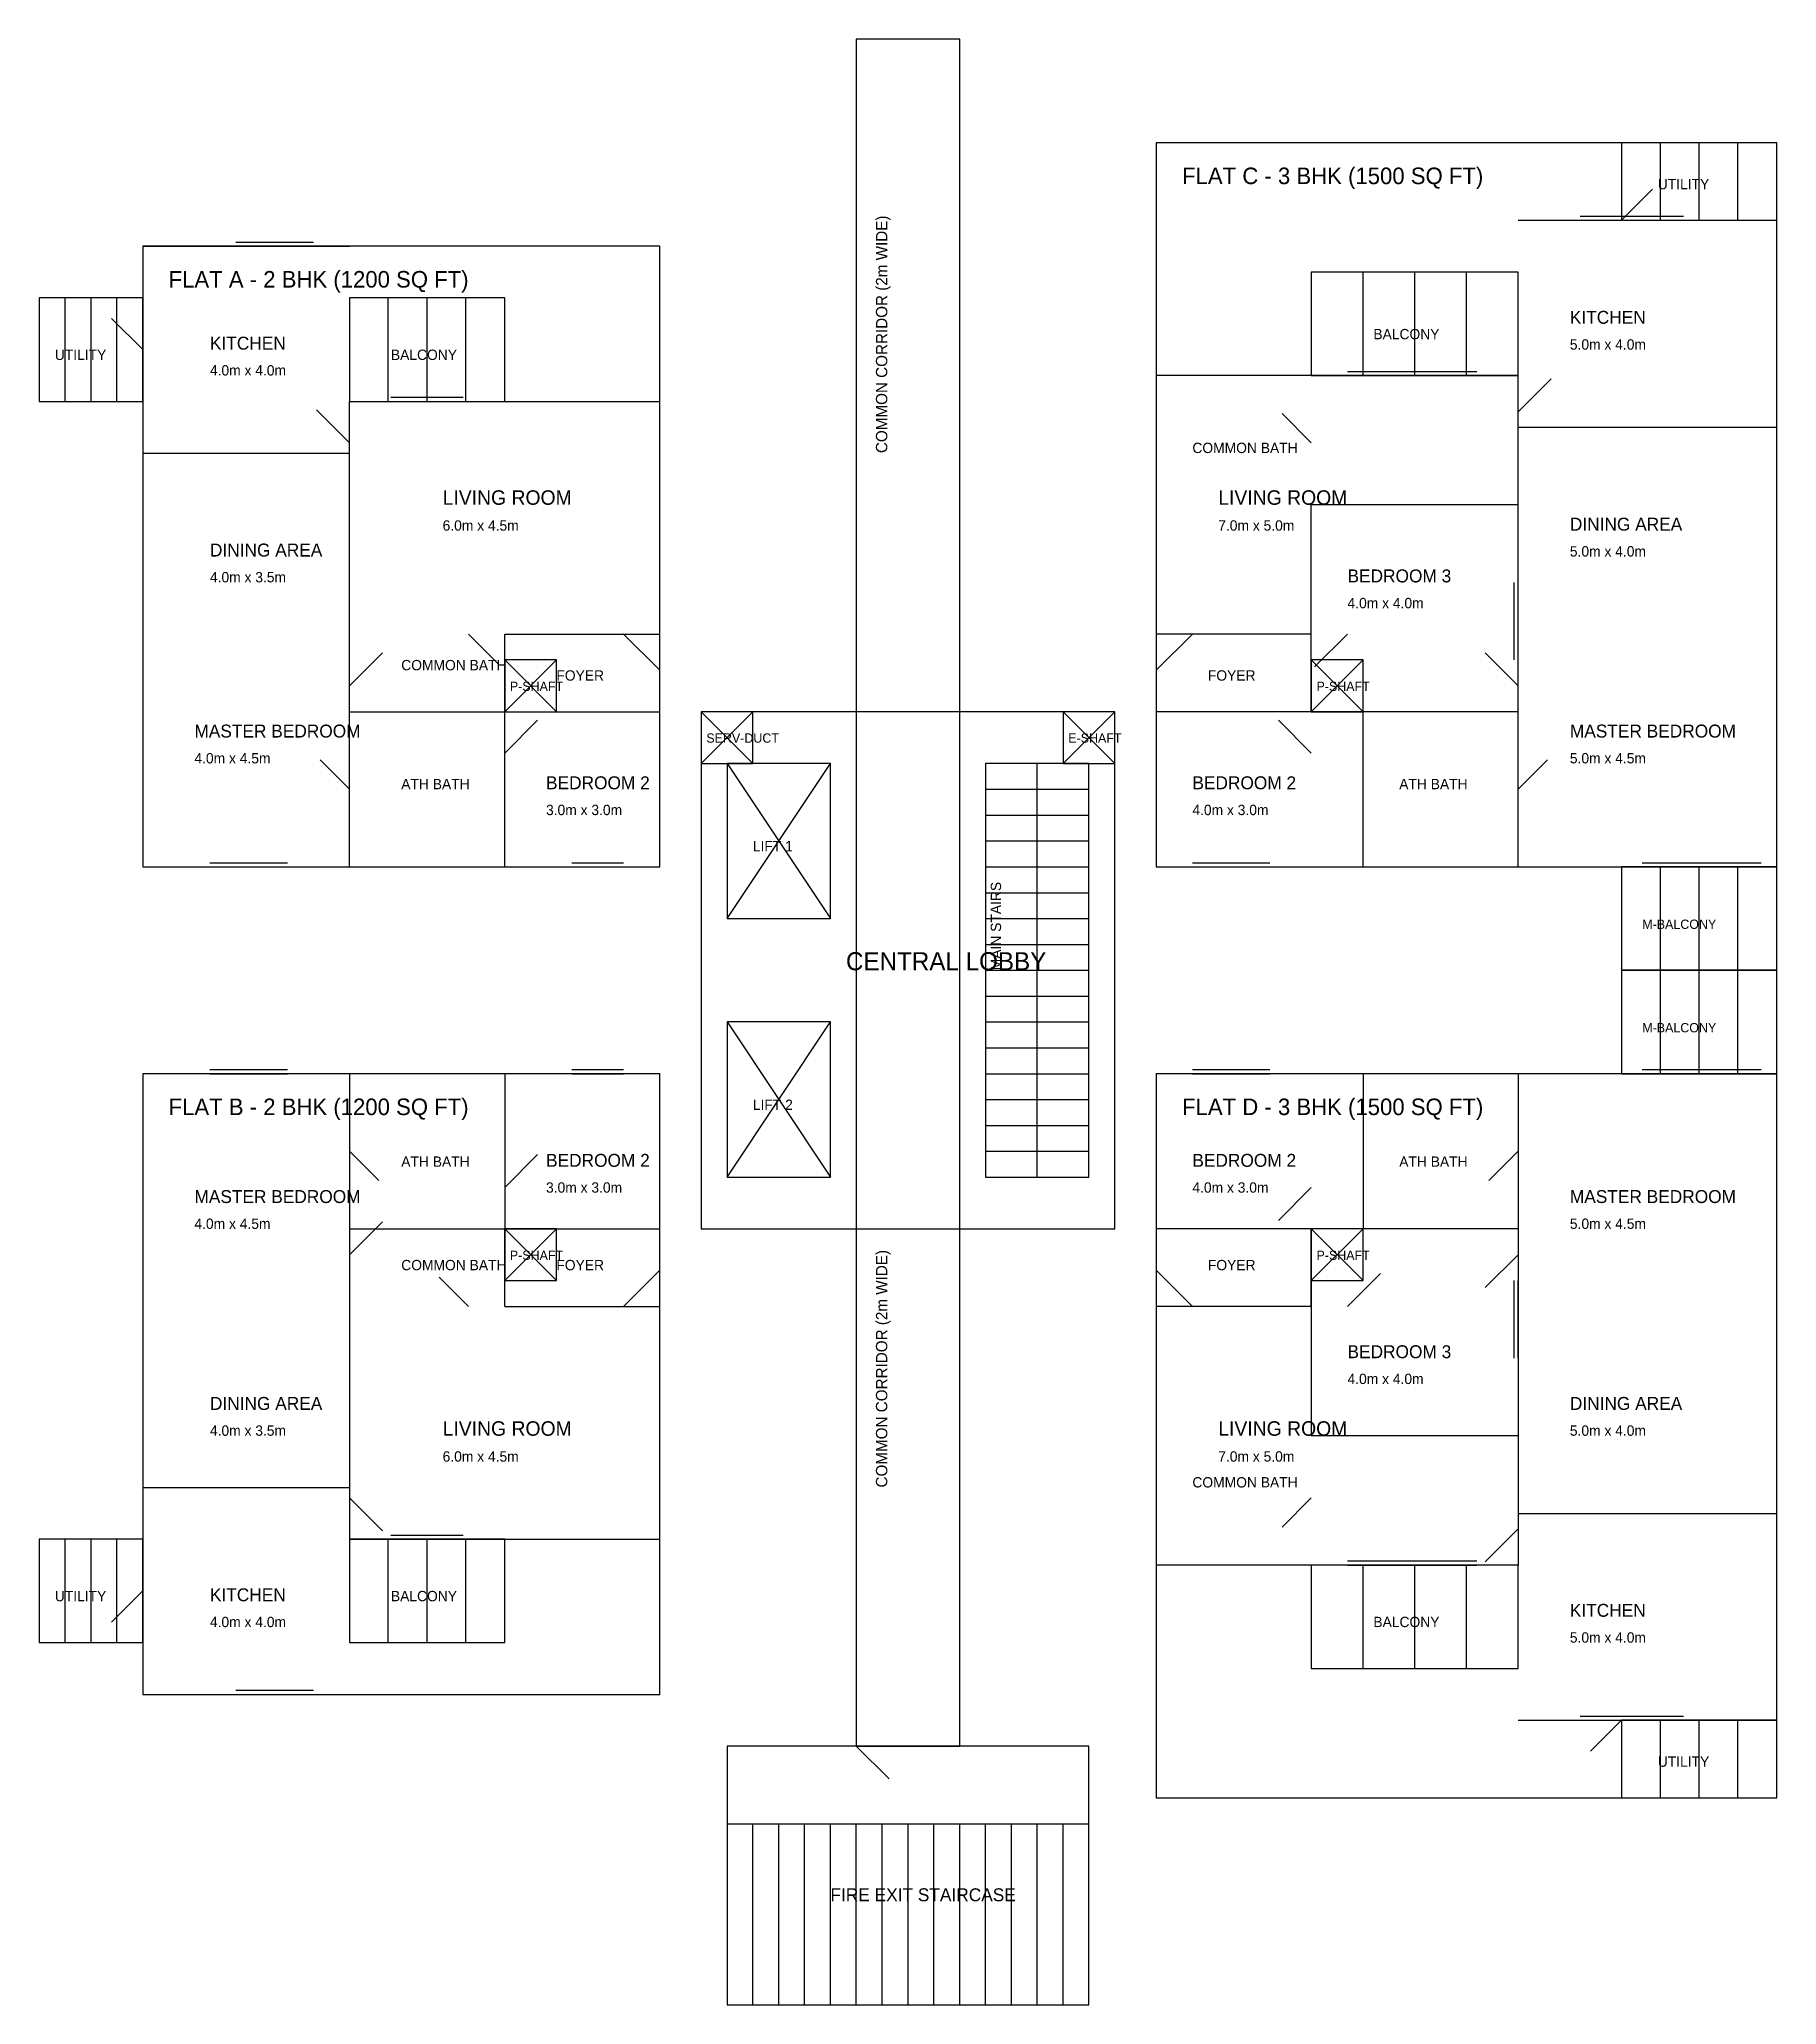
# Model space of a CAD drawing. Extents: x -32 to 32, y -26 to 26.
# Drawn here: x -16.8 to 16.8, y -20 to 18 of the extents above; entities that cross this region are included whole.
import ezdxf

# ---------------------------------------------------------------- set-up
doc = ezdxf.new("R2010")
doc.units = 0

msp = doc.modelspace()

# ---------------------------------------------------------------- texts
at = {"layer": 'Common_Labels', "color": 9}
for p in [(-0.4, 10), (-0.4, -10)]:
    msp.add_text('COMMON CORRIDOR (2m WIDE)', height=0.22, rotation=90, dxfattribs=at).set_placement(p)
for s, height, p in [('CENTRAL LOBBY', 0.35, (-1.2, 0)), ('FIRE EXIT STAIRCASE', 0.25, (-1.5, -18))]:
    msp.add_text(s, height=height, dxfattribs=at).set_placement(p)
at = {"layer": 'Dimensions', "color": 1}
for s, p in [('5.0m x 4.0m', (12.8, 12)), ('4.0m x 4.0m', (-13.5, 11.5)), ('6.0m x 4.5m', (-9, 8.5)), ('7.0m x 5.0m', (6, 8.5)), ('5.0m x 4.0m', (12.8, 8)), ('4.0m x 3.5m', (-13.5, 7.5)), ('4.0m x 4.0m', (8.5, 7)), ('4.0m x 4.5m', (-13.8, 4)), ('5.0m x 4.5m', (12.8, 4)), ('3.0m x 3.0m', (-7, 3)), ('4.0m x 3.0m', (5.5, 3)), ('3.0m x 3.0m', (-7, -4.3)), ('4.0m x 3.0m', (5.5, -4.3)), ('4.0m x 4.5m', (-13.8, -5)), ('5.0m x 4.5m', (12.8, -5)), ('4.0m x 4.0m', (8.5, -8)), ('4.0m x 3.5m', (-13.5, -9)), ('5.0m x 4.0m', (12.8, -9)), ('6.0m x 4.5m', (-9, -9.5)), ('7.0m x 5.0m', (6, -9.5)), ('4.0m x 4.0m', (-13.5, -12.7)), ('5.0m x 4.0m', (12.8, -13))]:
    msp.add_text(s, height=0.2, dxfattribs=at).set_placement(p)
at = {"layer": 'Lifts_Stairs', "color": 9}
for s, p in [('LIFT 1', (-3, 2.3)), ('LIFT 2', (-3, -2.7))]:
    msp.add_text(s, height=0.2, dxfattribs=at).set_placement(p)
msp.add_text('MAIN STAIRS', height=0.2, rotation=90, dxfattribs=at).set_placement((1.8, 0))
at = {"layer": 'Room_Labels', "color": 2}
for s, height, p in [('FLAT C - 3 BHK (1500 SQ FT)', 0.32, (5.3, 15.2)), ('FLAT A - 2 BHK (1200 SQ FT)', 0.32, (-14.3, 13.2)), ('KITCHEN', 0.25, (12.8, 12.5)), ('KITCHEN', 0.25, (-13.5, 12)), ('COMMON BATH', 0.2, (5.5, 10)), ('LIVING ROOM', 0.28, (-9, 9)), ('LIVING ROOM', 0.28, (6, 9)), ('DINING AREA', 0.25, (12.8, 8.5)), ('DINING AREA', 0.25, (-13.5, 8)), ('BEDROOM 3', 0.25, (8.5, 7.5)), ('COMMON BATH', 0.2, (-9.8, 5.8)), ('FOYER', 0.2, (-6.8, 5.6)), ('FOYER', 0.2, (5.8, 5.6)), ('MASTER BEDROOM', 0.25, (-13.8, 4.5)), ('MASTER BEDROOM', 0.25, (12.8, 4.5)), ('ATH BATH', 0.2, (-9.8, 3.5)), ('BEDROOM 2', 0.25, (-7, 3.5)), ('BEDROOM 2', 0.25, (5.5, 3.5)), ('ATH BATH', 0.2, (9.5, 3.5)), ('FLAT B - 2 BHK (1200 SQ FT)', 0.32, (-14.3, -2.8)), ('FLAT D - 3 BHK (1500 SQ FT)', 0.32, (5.3, -2.8)), ('ATH BATH', 0.2, (-9.8, -3.8)), ('BEDROOM 2', 0.25, (-7, -3.8)), ('BEDROOM 2', 0.25, (5.5, -3.8)), ('ATH BATH', 0.2, (9.5, -3.8)), ('MASTER BEDROOM', 0.25, (-13.8, -4.5)), ('MASTER BEDROOM', 0.25, (12.8, -4.5)), ('COMMON BATH', 0.2, (-9.8, -5.8)), ('FOYER', 0.2, (-6.8, -5.8)), ('FOYER', 0.2, (5.8, -5.8)), ('BEDROOM 3', 0.25, (8.5, -7.5)), ('DINING AREA', 0.25, (-13.5, -8.5)), ('DINING AREA', 0.25, (12.8, -8.5)), ('LIVING ROOM', 0.28, (-9, -9)), ('LIVING ROOM', 0.28, (6, -9)), ('COMMON BATH', 0.2, (5.5, -10)), ('KITCHEN', 0.25, (-13.5, -12.2)), ('KITCHEN', 0.25, (12.8, -12.5))]:
    msp.add_text(s, height=height, dxfattribs=at).set_placement(p)
at = {"layer": 'Room_Labels', "color": 3}
for s, height, p in [('UTILITY', 0.2, (14.5, 15.1)), ('BALCONY', 0.2, (9, 12.2)), ('UTILITY', 0.2, (-16.5, 11.8)), ('BALCONY', 0.2, (-10, 11.8)), ('M-BALCONY', 0.18, (14.2, 0.8)), ('M-BALCONY', 0.18, (14.2, -1.2)), ('UTILITY', 0.2, (-16.5, -12.2)), ('BALCONY', 0.2, (-10, -12.2)), ('BALCONY', 0.2, (9, -12.7)), ('UTILITY', 0.2, (14.5, -15.4))]:
    msp.add_text(s, height=height, dxfattribs=at).set_placement(p)
at = {"layer": 'Shafts_Ducts', "color": 1}
for s, p in [('P-SHAFT', (-7.7, 5.4)), ('P-SHAFT', (7.9, 5.4)), ('SERV-DUCT', (-3.9, 4.4)), ('E-SHAFT', (3.1, 4.4)), ('P-SHAFT', (-7.7, -5.6)), ('P-SHAFT', (7.9, -5.6))]:
    msp.add_text(s, height=0.18, dxfattribs=at).set_placement(p)

# ---------------------------------------------------------------- linework, layer by layer
at = {"layer": 'Balconies', "color": 3}
for p, q in [((16.8, 16), (13.8, 16)), ((13.8, 16), (13.8, 14.5)), ((14.55, 14.5), (14.55, 16)), ((15.3, 14.5), (15.3, 16)), ((16.05, 14.5), (16.05, 16)), ((16.8, 14.5), (16.8, 16)), ((13.8, 14.5), (16.8, 14.5)), ((11.8, 13.5), (7.8, 13.5)), ((7.8, 13.5), (7.8, 11.5)), ((8.8, 11.5), (8.8, 13.5)), ((9.8, 11.5), (9.8, 13.5)), ((10.8, 11.5), (10.8, 13.5)), ((11.8, 11.5), (11.8, 13.5)), ((-14.8, 13), (-16.8, 13)), ((-16.8, 13), (-16.8, 11)), ((-16.3, 11), (-16.3, 13)), ((-15.8, 11), (-15.8, 13)), ((-15.3, 11), (-15.3, 13)), ((-14.8, 11), (-14.8, 13)), ((-7.8, 13), (-10.8, 13)), ((-10.8, 13), (-10.8, 11)), ((-10.05, 11), (-10.05, 13)), ((-9.3, 11), (-9.3, 13)), ((-8.55, 11), (-8.55, 13)), ((-7.8, 11), (-7.8, 13)), ((7.8, 11.5), (11.8, 11.5)), ((-16.8, 11), (-14.8, 11)), ((-10.8, 11), (-7.8, 11)), ((16.8, 2), (13.8, 2)), ((13.8, 2), (13.8, 0)), ((14.55, 0), (14.55, 2)), ((15.3, 0), (15.3, 2)), ((16.05, 0), (16.05, 2)), ((16.8, 0), (16.8, 2)), ((13.8, 0), (16.8, 0)), ((16.8, 0), (13.8, 0)), ((13.8, 0), (13.8, -2)), ((14.55, -2), (14.55, 0)), ((15.3, -2), (15.3, 0)), ((16.05, -2), (16.05, 0)), ((16.8, -2), (16.8, 0)), ((13.8, -2), (16.8, -2)), ((-14.8, -11), (-16.8, -11)), ((-16.8, -11), (-16.8, -13)), ((-16.3, -13), (-16.3, -11)), ((-15.8, -13), (-15.8, -11)), ((-15.3, -13), (-15.3, -11)), ((-14.8, -13), (-14.8, -11)), ((-7.8, -11), (-10.8, -11)), ((-10.8, -11), (-10.8, -13)), ((-10.05, -13), (-10.05, -11)), ((-9.3, -13), (-9.3, -11)), ((-8.55, -13), (-8.55, -11)), ((-7.8, -13), (-7.8, -11)), ((11.8, -11.5), (7.8, -11.5)), ((7.8, -11.5), (7.8, -13.5)), ((8.8, -13.5), (8.8, -11.5)), ((9.8, -13.5), (9.8, -11.5)), ((10.8, -13.5), (10.8, -11.5)), ((11.8, -13.5), (11.8, -11.5)), ((-16.8, -13), (-14.8, -13)), ((-10.8, -13), (-7.8, -13)), ((7.8, -13.5), (11.8, -13.5)), ((16.8, -14.5), (13.8, -14.5)), ((13.8, -14.5), (13.8, -16)), ((14.55, -16), (14.55, -14.5)), ((15.3, -16), (15.3, -14.5)), ((16.05, -16), (16.05, -14.5)), ((16.8, -16), (16.8, -14.5)), ((13.8, -16), (16.8, -16))]:
    msp.add_line(p, q, dxfattribs=at)
at = {"layer": 'Common_Area_Walls', "color": 9}
for p, q in [((1, 18), (-1, 18)), ((-1, 18), (-1, -15)), ((1, -15), (1, 18)), ((4, 5), (-4, 5)), ((-4, 5), (-4, -5)), ((4, -5), (4, 5)), ((-4, -5), (4, -5)), ((-1, -15), (1, -15))]:
    msp.add_line(p, q, dxfattribs=at)
at = {"layer": 'Doors_Windows', "color": 4}
for p, q in [((13.8, 14.5), (14.401, 15.101)), ((13, 14.58), (15, 14.58)), ((13, 14.5), (15, 14.5)), ((-13, 14.08), (-11.5, 14.08)), ((-13, 14), (-11.5, 14)), ((-14.8, 12), (-15.401, 12.601)), ((8.5, 11.58), (11, 11.58)), ((8.5, 11.5), (11, 11.5)), ((11.8, 10.8), (12.436, 11.436)), ((-10, 11.08), (-8.6, 11.08)), ((-10.8, 10.2), (-11.436, 10.836)), ((-10, 11), (-8.6, 11)), ((7.8, 10.2), (7.234, 10.766)), ((11.72, 6), (11.72, 7.5)), ((11.8, 6), (11.8, 7.5)), ((-8.5, 6.5), (-7.934, 5.934)), ((-4.8, 5.8), (-5.507, 6.507)), ((4.8, 5.8), (5.507, 6.507)), ((8.5, 6.5), (7.864, 5.864)), ((-10.8, 5.5), (-10.164, 6.136)), ((11.8, 5.5), (11.164, 6.136)), ((-7.8, 4.2), (-7.164, 4.836)), ((7.8, 4.2), (7.164, 4.836)), ((-10.8, 3.5), (-11.366, 4.066)), ((11.8, 3.5), (12.366, 4.066)), ((-13.5, 2.08), (-12, 2.08)), ((-13.5, 2), (-12, 2)), ((-6.5, 2.08), (-5.5, 2.08)), ((-6.5, 2), (-5.5, 2)), ((5.5, 2.08), (7, 2.08)), ((5.5, 2), (7, 2)), ((14.2, 2.08), (16.2, 2.08)), ((14.2, 2), (16.2, 2)), ((15, 2.08), (16.5, 2.08)), ((15, 2), (16.5, 2)), ((-13.5, -1.92), (-12, -1.92)), ((-13.5, -2), (-12, -2)), ((-6.5, -1.92), (-5.5, -1.92)), ((-6.5, -2), (-5.5, -2)), ((5.5, -1.92), (7, -1.92)), ((5.5, -2), (7, -2)), ((14.2, -1.92), (16.2, -1.92)), ((14.2, -2), (16.2, -2)), ((15, -1.92), (16.5, -1.92)), ((15, -2), (16.5, -2)), ((-10.8, -3.5), (-10.234, -4.066)), ((-7.8, -4.2), (-7.164, -3.564)), ((11.8, -3.5), (11.234, -4.066)), ((7.8, -4.2), (7.164, -4.836)), ((-10.8, -5.5), (-10.164, -4.864)), ((11.8, -5.5), (11.164, -6.136)), ((-8.5, -6.5), (-9.066, -5.934)), ((-4.8, -5.8), (-5.507, -6.507)), ((4.8, -5.8), (5.507, -6.507)), ((8.5, -6.5), (9.136, -5.864)), ((11.72, -7.5), (11.72, -6)), ((11.8, -7.5), (11.8, -6)), ((-10.8, -10.2), (-10.164, -10.836)), ((7.8, -10.2), (7.234, -10.766)), ((-10, -10.92), (-8.6, -10.92)), ((-10, -11), (-8.6, -11)), ((11.8, -10.8), (11.164, -11.436)), ((8.5, -11.42), (11, -11.42)), ((8.5, -11.5), (11, -11.5)), ((-14.8, -12), (-15.401, -12.601)), ((-13, -13.92), (-11.5, -13.92)), ((-13, -14), (-11.5, -14)), ((13, -14.42), (15, -14.42)), ((13, -14.5), (15, -14.5)), ((13.8, -14.5), (13.199, -15.101)), ((-1, -15), (-0.364, -15.636))]:
    msp.add_line(p, q, dxfattribs=at)
at = {"layer": 'Fire_Stairs', "color": 9}
for p, q in [((3.5, -15), (-3.5, -15)), ((-3.5, -15), (-3.5, -20)), ((3.5, -20), (3.5, -15)), ((-3.5, -16.5), (3.5, -16.5)), ((-3, -20), (-3, -16.5)), ((-2.5, -20), (-2.5, -16.5)), ((-2, -20), (-2, -16.5)), ((-1.5, -20), (-1.5, -16.5)), ((-1, -20), (-1, -16.5)), ((-0.5, -20), (-0.5, -16.5)), ((0, -20), (0, -16.5)), ((0.5, -20), (0.5, -16.5)), ((1, -20), (1, -16.5)), ((1.5, -20), (1.5, -16.5)), ((2, -20), (2, -16.5)), ((2.5, -20), (2.5, -16.5)), ((3, -20), (3, -16.5)), ((-3.5, -20), (3.5, -20))]:
    msp.add_line(p, q, dxfattribs=at)
at = {"layer": 'Lifts_Stairs', "color": 9}
for p, q in [((-1.5, 4), (-3.5, 4)), ((-3.5, 4), (-3.5, 1)), ((-3.5, 1), (-1.5, 4)), ((-3.5, 4), (-1.5, 1)), ((-1.5, 1), (-1.5, 4)), ((3.5, 4), (1.5, 4)), ((1.5, 4), (1.5, -4)), ((2.5, -4), (2.5, 4)), ((3.5, -4), (3.5, 4)), ((1.5, 3.5), (3.5, 3.5)), ((1.5, 3), (3.5, 3)), ((1.5, 2.5), (3.5, 2.5)), ((1.5, 2), (3.5, 2)), ((1.5, 1.5), (3.5, 1.5)), ((-3.5, 1), (-1.5, 1)), ((1.5, 1), (3.5, 1)), ((1.5, 0.5), (3.5, 0.5)), ((1.5, 0), (3.5, 0)), ((1.5, -0.5), (3.5, -0.5)), ((-1.5, -1), (-3.5, -1)), ((-3.5, -1), (-3.5, -4)), ((-3.5, -4), (-1.5, -1)), ((-3.5, -1), (-1.5, -4)), ((-1.5, -4), (-1.5, -1)), ((1.5, -1), (3.5, -1)), ((1.5, -1.5), (3.5, -1.5)), ((1.5, -2), (3.5, -2)), ((1.5, -2.5), (3.5, -2.5)), ((1.5, -3), (3.5, -3)), ((1.5, -3.5), (3.5, -3.5)), ((-3.5, -4), (-1.5, -4)), ((1.5, -4), (3.5, -4))]:
    msp.add_line(p, q, dxfattribs=at)
at = {"layer": 'Shafts_Ducts', "color": 1}
for p, q in [((-6.8, 6), (-7.8, 6)), ((-7.8, 6), (-7.8, 5)), ((-7.8, 5), (-6.8, 6)), ((-7.8, 6), (-6.8, 5)), ((-6.8, 5), (-6.8, 6)), ((8.8, 6), (7.8, 6)), ((7.8, 6), (7.8, 5)), ((7.8, 5), (8.8, 6)), ((7.8, 6), (8.8, 5)), ((8.8, 5), (8.8, 6)), ((-7.8, 5), (-6.8, 5)), ((-3, 5), (-4, 5)), ((-4, 5), (-4, 4)), ((-4, 4), (-3, 5)), ((-4, 5), (-3, 4)), ((-3, 4), (-3, 5)), ((4, 5), (3, 5)), ((3, 5), (3, 4)), ((3, 4), (4, 5)), ((3, 5), (4, 4)), ((4, 4), (4, 5)), ((7.8, 5), (8.8, 5)), ((-4, 4), (-3, 4)), ((3, 4), (4, 4)), ((-6.8, -5), (-7.8, -5)), ((-7.8, -5), (-7.8, -6)), ((-7.8, -6), (-6.8, -5)), ((-7.8, -5), (-6.8, -6)), ((-6.8, -6), (-6.8, -5)), ((8.8, -5), (7.8, -5)), ((7.8, -5), (7.8, -6)), ((7.8, -6), (8.8, -5)), ((7.8, -5), (8.8, -6)), ((8.8, -6), (8.8, -5)), ((-7.8, -6), (-6.8, -6)), ((7.8, -6), (8.8, -6))]:
    msp.add_line(p, q, dxfattribs=at)
at = {"layer": 'Walls_Exterior', "color": 7}
for p, q in [((16.8, 16), (4.8, 16)), ((4.8, 16), (4.8, 2)), ((16.8, 2), (16.8, 16)), ((-4.8, 14), (-14.8, 14)), ((-14.8, 14), (-14.8, 2)), ((-4.8, 2), (-4.8, 14)), ((-14.8, 2), (-4.8, 2)), ((4.8, 2), (16.8, 2)), ((-4.8, -2), (-14.8, -2)), ((-14.8, -2), (-14.8, -14)), ((-4.8, -14), (-4.8, -2)), ((16.8, -2), (4.8, -2)), ((4.8, -2), (4.8, -16)), ((16.8, -16), (16.8, -2)), ((-14.8, -14), (-4.8, -14)), ((4.8, -16), (16.8, -16))]:
    msp.add_line(p, q, dxfattribs=at)
at = {"layer": 'Walls_Interior', "color": 8}
for p, q in [((11.8, 14.5), (16.8, 14.5)), ((-14.8, 14), (-10.8, 14)), ((11.8, 11.5), (4.8, 11.5)), ((11.8, 6.5), (11.8, 11.5)), ((-10.8, 6.5), (-10.8, 11)), ((-10.8, 11), (-4.8, 11)), ((11.8, 10.5), (16.8, 10.5)), ((-14.8, 10), (-10.8, 10)), ((7.8, 5), (7.8, 9)), ((11.8, 9), (7.8, 9)), ((-10.8, 2), (-10.8, 6.5)), ((-7.8, 5), (-7.8, 6.5)), ((-7.8, 6.5), (-4.8, 6.5)), ((7.8, 6.5), (4.8, 6.5)), ((7.8, 5), (7.8, 6.5)), ((11.8, 2), (11.8, 6.5)), ((-10.8, 5), (-7.8, 5)), ((-7.8, 5), (-4.8, 5)), ((-7.8, 2), (-7.8, 5)), ((-7.8, 5), (-4.8, 5)), ((7.8, 5), (4.8, 5)), ((8.8, 5), (4.8, 5)), ((8.8, 2), (8.8, 5)), ((11.8, 5), (8.8, 5)), ((8.8, 2), (8.8, 5)), ((-10.8, -2), (-10.8, -6.5)), ((-7.8, -2), (-7.8, -5)), ((8.8, -2), (8.8, -5)), ((8.8, -2), (8.8, -5)), ((11.8, -2), (11.8, -6.5)), ((-10.8, -5), (-7.8, -5)), ((-7.8, -6.5), (-7.8, -5)), ((-7.8, -5), (-4.8, -5)), ((-7.8, -5), (-4.8, -5)), ((7.8, -5), (4.8, -5)), ((8.8, -5), (4.8, -5)), ((7.8, -6.5), (7.8, -5)), ((7.8, -5), (7.8, -9)), ((11.8, -5), (8.8, -5)), ((-10.8, -6.5), (-10.8, -11)), ((-7.8, -6.5), (-4.8, -6.5)), ((7.8, -6.5), (4.8, -6.5)), ((11.8, -6.5), (11.8, -11.5)), ((11.8, -9), (7.8, -9)), ((-14.8, -10), (-10.8, -10)), ((11.8, -10.5), (16.8, -10.5)), ((-10.8, -11), (-4.8, -11)), ((11.8, -11.5), (4.8, -11.5)), ((-14.8, -14), (-10.8, -14)), ((11.8, -14.5), (16.8, -14.5))]:
    msp.add_line(p, q, dxfattribs=at)

msp.set_redraw_order([(e.dxf.handle, doc.entitydb.next_handle()) for e in msp.query("TEXT MTEXT ATTDEF DIMENSION ARC_DIMENSION")])  # texts and dimensions are drawn at this point

doc.saveas('drawing.dxf')
